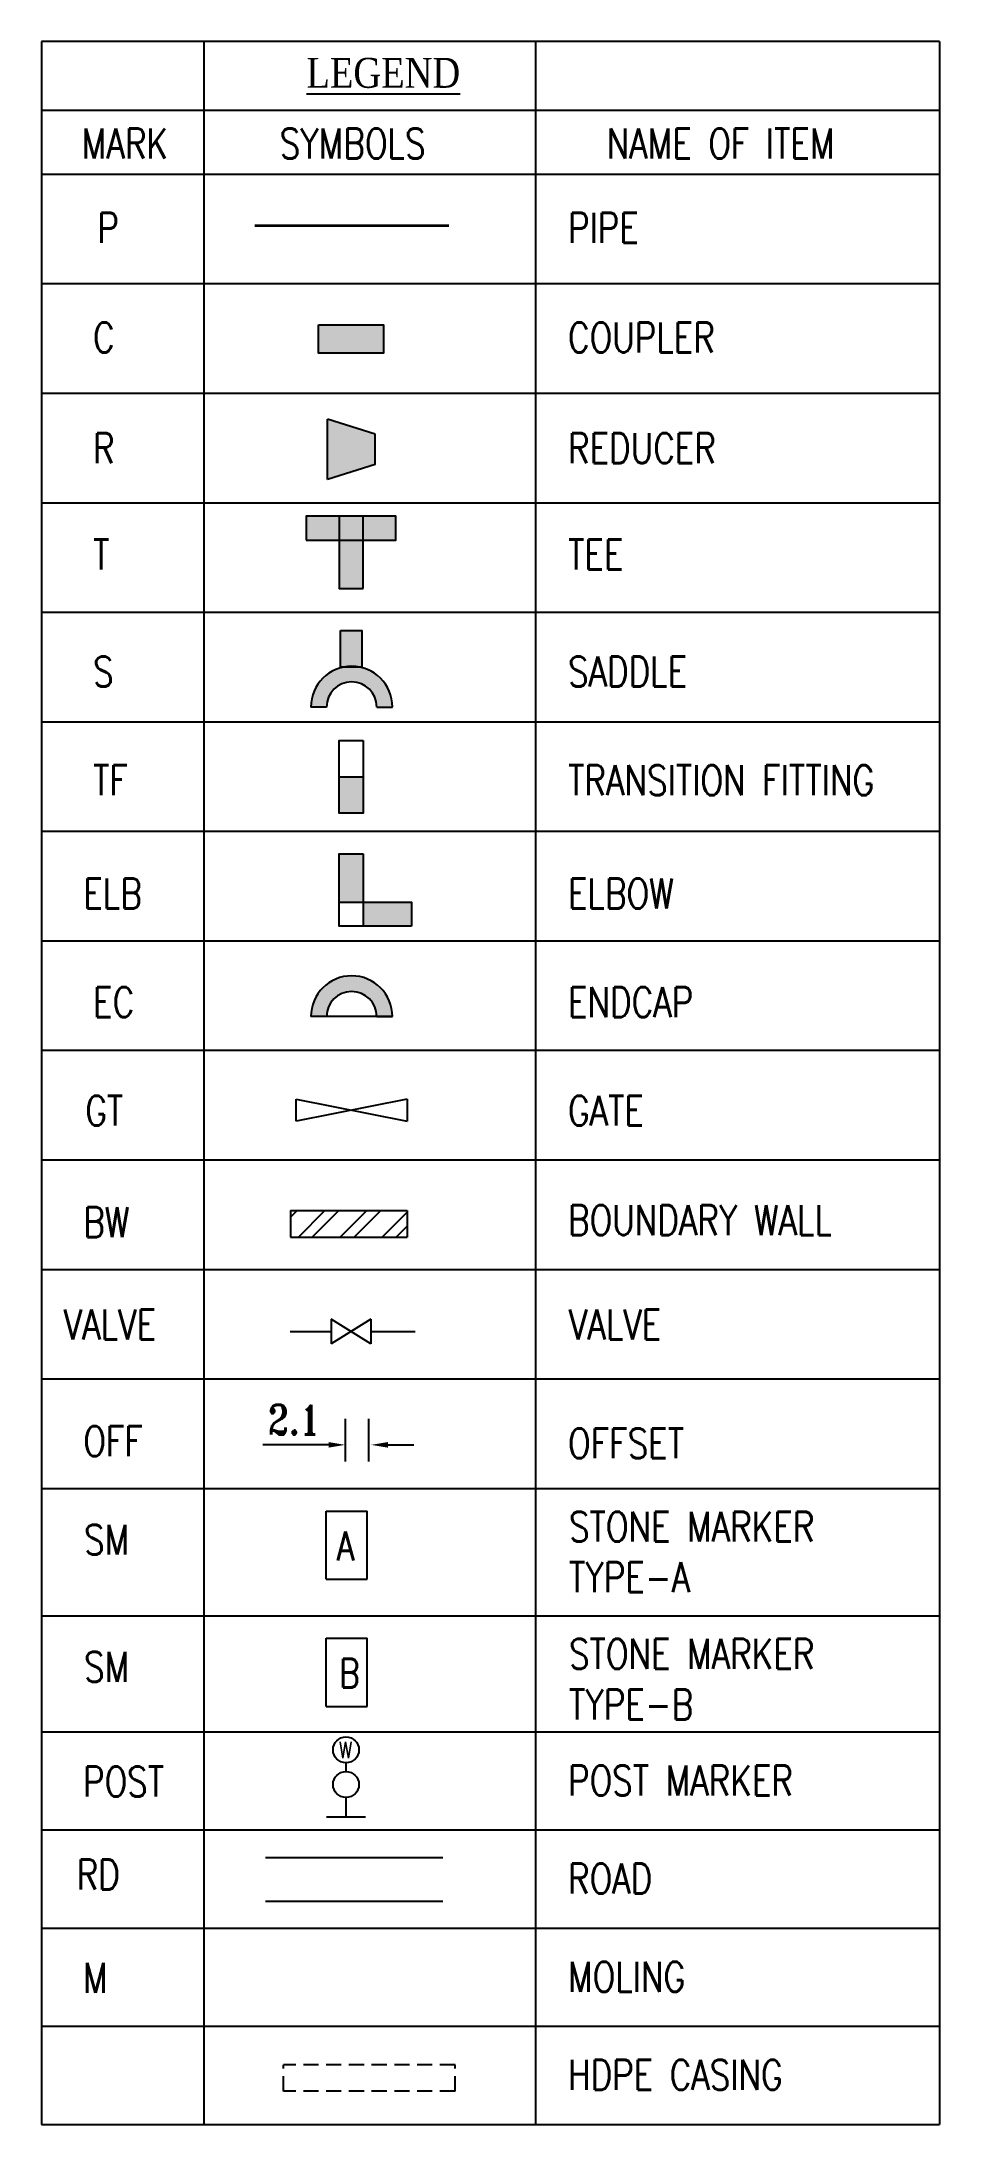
# Model space of a CAD drawing. Header units: inches. Extents: x -207274 to 211309, y 3811 to 299882.
# Drawn here: x 169827 to 199406, y 62230 to 130839 of the extents above; entities that cross this region are included whole.
import ezdxf

# ---------------------------------------------------------------- set-up
doc = ezdxf.new("R2010")
doc.units = ezdxf.units.IN
doc.header["$LTSCALE"] = 1000
doc.header["$MEASUREMENT"] = 0
doc.linetypes.add('DASHED', pattern=[0.75, 0.5, -0.25])
doc.layers.add('63 PIPE', color=167, linetype='Continuous', lineweight=35)
doc.styles.add('ROMAND', font='Times New Roman.ttf', dxfattribs={"width": 0.8, "height": 0.55})
doc.styles.add('ROMANS', font='simplex.shx')
doc.styles.add('ROMANT', font='romant')
doc.styles.get("Standard").update_dxf_attribs({"font": 'txt.shx', "height": 0.6})

msp = doc.modelspace()

# ---------------------------------------------------------------- texts
at = {"color": 7}
for s, height, style, width, p in [('%%ULEGEND', 987.1659719888135, 'ROMAND', 0.85, (178550.7420244682, 129318.3404821721)), ('MARK', 987.1659719888139, 'ROMANS', 0.8, (171149.5095806774, 126988.8323305934)), ('SYMBOLS', 987.1659719888139, 'ROMANS', 0.8, (177670.934951961, 126988.8323305934)), ('NAME OF ITEM', 987.1659719888139, 'ROMANS', 0.8, (188441.4024792202, 126988.8323305934)), ('P', 987.1659719888139, 'ROMANS', 0.8, (171664.6602347195, 124210.3144462528)), ('PIPE', 987.1659719888139, 'ROMANS', 0.8, (187171.5008168798, 124210.3144462528)), ('C', 987.1659719888139, 'ROMANS', 0.8, (171522.1456643212, 120602.3793336074)), ('COUPLER', 987.1659719888139, 'ROMANS', 0.8, (187171.5008168798, 120602.3793336074)), ('R', 987.1659719888139, 'ROMANS', 0.8, (171522.1456643212, 116954.600872654)), ('REDUCER', 987.1659719888139, 'ROMANS', 0.8, (187171.5008168798, 116954.600872654)), ('T', 987.1659719888139, 'ROMANS', 0.8, (171522.1456643212, 113455.3739300268)), ('TEE', 987.1659719888139, 'ROMANS', 0.8, (187171.5008168798, 113455.3739300268)), ('S', 987.1659719888139, 'ROMANS', 0.8, (171522.1456643212, 109592.4993171552)), ('SADDLE', 987.1659719888139, 'ROMANS', 0.8, (187171.5008168798, 109592.4993171552)), ('TF', 987.1659719888139, 'ROMANS', 0.8, (171522.1456643212, 106012.2994953296)), ('TRANSITION FITTING', 987.1659719888139, 'ROMANS', 0.8, (187171.5008168798, 106012.2994953296)), ('ELB', 987.1659719888139, 'ROMANS', 0.8, (171198.7863144185, 102281.7951099099)), ('ELBOW', 987.1659719888139, 'ROMANS', 0.8, (187171.5008168798, 102281.7951099099)), ('EC', 987.1659719888139, 'ROMANS', 0.8, (171522.1456643212, 98705.67259189764)), ('ENDCAP', 987.1659719888139, 'ROMANS', 0.8, (187171.5008168798, 98705.67259189764)), ('GT', 987.1659719888139, 'ROMANS', 0.8, (171265.2019003257, 95129.28584314462)), ('GATE', 987.1659719888139, 'ROMANS', 0.8, (187171.5008168798, 95129.28584314462)), ('BW', 987.1659719888139, 'ROMANS', 0.8, (171198.7863144185, 91457.98976187457)), ('BOUNDARY WALL', 987.1659719888139, 'ROMANS', 0.8, (187171.5008168798, 91526.69012307654)), ('VALVE', 987.1659719888139, 'ROMANS', 0.8, (170555.3707693852, 88083.84805571799)), ('VALVE', 987.1659719888139, 'ROMANS', 0.8, (187201.2013482805, 88083.84805571799)), ('2.1', 987.1659719888139, 'ROMANT', 0.8, (177286.1632044855, 84950.60179014273)), ('OFF', 987.1659719888139, 'ROMANS', 0.8, (171198.7863144185, 84242.11952819442)), ('OFFSET', 987.1659719888139, 'ROMANS', 0.8, (187171.5008168798, 84170.57905955099)), ('STONE MARKER', 987.1659719888139, 'ROMANS', 0.8, (187201.2013482805, 81425.69636065372)), ('SM', 987.1659719888139, 'ROMANS', 0.8, (171228.4868459888, 80997.02039901726)), ('A', 947.6793331092613, 'ROMANS', 0.8, (179548.7662190534, 80808.66444868455)), ('TYPE-A', 987.1659719888139, 'ROMANS', 0.8, (187201.2013482805, 79761.02932468755)), ('STONE MARKER', 987.1659719888139, 'ROMANS', 0.8, (187201.2013482805, 77233.3697329848)), ('SM', 987.1659719888139, 'ROMANS', 0.8, (171228.4868459888, 76806.63925189199)), ('B', 947.6793331092613, 'ROMANS', 0.8, (179627.8421758543, 76618.28330155974)), ('TYPE-B', 987.1659719888139, 'ROMANS', 0.8, (187201.2013482805, 75568.70269701954)), ('W', 533.0696248739594, 'ROMANS', 0.8, (179622.8758414015, 74295.7375795301)), ('POST', 987.1659719888139, 'ROMANS', 0.8, (171190.7582375705, 73027.26171145494)), ('POST MARKER', 987.1659719888139, 'ROMANS', 0.8, (187171.5008168798, 73064.68134742368)), ('RD', 987.1659719888139, 'ROMANS', 0.8, (170980.2551274318, 69967.02913344838)), ('ROAD', 987.1659719888139, 'ROMANS', 0.8, (187171.5008168798, 69832.27730978558)), ('M', 987.1659719888139, 'ROMANS', 0.8, (171190.7582375705, 66562.45364697278)), ('MOLING', 987.1659719888139, 'ROMANS', 0.8, (187171.5008168798, 66599.87328409869)), ('HDPE CASING', 987.1659719888139, 'ROMANS', 0.8, (187171.5008168798, 63367.46924944455))]:
    msp.add_text(s, height=height, dxfattribs=dict(at, style=style, width=width)).set_placement(p)

# ---------------------------------------------------------------- blocks, each defined once
blk = doc.blocks.new('frame')
for points in [[(4106.330467346197, 2974.901128340031), (4461.841467346197, 2974.901128340031), (4461.841467346197, 3226.360128340032), (4106.330467346197, 3226.360128340032)], [(4107.825467346196, 2976.396128340031), (4460.346467346194, 2976.396128340031), (4460.346467346194, 3224.865128340031), (4107.825467346196, 3224.865128340031)]]:
    blk.add_lwpolyline(points, close=True)
for s, p in [('A', (4111.218262901793, 3225.087720183016)), ('B', (4141.118262901793, 3225.087720183016)), ('C', (4171.018262901792, 3225.087720183016)), ('D', (4200.918262901792, 3225.087720183016)), ('E', (4230.818262901794, 3225.087720183016)), ('F', (4260.718262901793, 3225.087720183016)), ('G', (4290.618262901793, 3225.087720183016)), ('H', (4320.518262901791, 3225.087720183016)), ('I', (4350.418262901793, 3225.087720183016)), ('J', (4380.318262901794, 3225.087720183016)), ('K', (4410.218262901793, 3225.087720183016)), ('L', (4440.118262901793, 3225.087720183016)), ('A', (4111.218262901793, 2975.049388766546)), ('B', (4141.118262901793, 2975.049388766546)), ('C', (4171.018262901792, 2975.049388766546)), ('D', (4200.918262901792, 2975.049388766546)), ('E', (4230.818262901794, 2975.049388766546)), ('F', (4260.718262901793, 2975.049388766546)), ('G', (4290.618262901793, 2975.049388766546)), ('H', (4320.518262901791, 2975.049388766546)), ('I', (4350.418262901793, 2975.049388766546)), ('J', (4380.318262901794, 2975.049388766546)), ('K', (4410.218262901793, 2975.049388766546)), ('L', (4440.118262901793, 2975.049388766546))]:
    blk.add_text(s, height=1.195999999999999).set_placement(p)
for s, p in [('1', (4107.650966285759, 3213.435777409799)), ('1', (4461.665183958927, 3213.435777409799)), ('2', (4107.650966285759, 3183.5357774098)), ('2', (4461.665183958927, 3183.5357774098)), ('3', (4107.650966285759, 3153.6357774098)), ('3', (4461.665183958927, 3153.6357774098)), ('4', (4107.650966285759, 3123.735777409799)), ('4', (4461.665183958927, 3123.735777409799)), ('5', (4107.650966285759, 3093.835777409799)), ('5', (4461.665183958927, 3093.835777409799)), ('6', (4107.650966285759, 3063.935777409799)), ('6', (4461.665183958927, 3063.935777409799)), ('7', (4107.650966285759, 3034.035777409799)), ('7', (4461.665183958927, 3034.035777409799)), ('8', (4107.650966285759, 3004.135777409799)), ('8', (4461.665183958927, 3004.135777409799)), ('1', (4107.650966285759, 2977.638268015021))]:
    blk.add_text(s, height=1.195999999999999, rotation=90).set_placement(p)

# ---------------------------------------------------------------- hatches: boundary and pattern name
for points in [[(181094.7837701012, 120575.8418903914), (181094.7837701012, 121509.9347443413), (178949.4896333255, 121509.9347443413), (178949.4896333255, 120575.8418903914)], [(179242.6668211687, 116411.5551335062), (180814.940012496, 116909.2224810268), (180814.940012496, 117904.5571748838), (179242.6668211687, 118402.2245212463)], [(178546.4436496105, 114414.3880838417), (181497.8297552131, 114414.3880838417), (181497.8297552131, 115208.3670151694), (178546.4436496105, 115208.3670151694)], [(180419.126167573, 112820.923957102), (180419.126167573, 115208.3670151694), (179625.147236852, 115208.3670151694), (179625.147236852, 112820.923957102)], [(179670.4372586701, 111445.8064998593), (180373.8361457437, 111445.8064998593), (180373.8361457437, 110228.5491216029), (179670.4372586701, 110228.5491216029)], [(180419.126167573, 106620.9297000617), (179625.147236852, 106620.9297000617), (179625.147236852, 105427.2081707776), (180419.126167573, 105427.2081707776)], [(180866.2069133893, 98722.05112059694), (181385.7679507025, 98722.05112059694, 1), (178697.7982936762, 98722.05112059694), (179217.3593316655, 98722.05112059694, -1)]]:
    msp.add_hatch(color=7).paths.add_polyline_path(points)
h = msp.add_hatch(color=7)
h.paths.add_polyline_path([(179670.4372586701, 111445.8064998593), (180373.8361457437, 111445.8064998593), (180373.8361457437, 110228.5491216029), (179670.4372586701, 110228.5491216029)])
edge = h.paths.add_edge_path()
edge.add_arc((180041.7831223104, 108920.6699243612), 1343.984828650269, 0, 180)
edge.add_line((178697.7982941829, 108920.6699243612), (179217.3593314439, 108920.6699243612))
edge.add_arc((180041.7831223104, 108920.6699243612), 824.423790761421, 0, 180, ccw=False)
edge.add_line((180866.206913095, 108920.6699243612), (181385.7679507025, 108920.6699243612))
h = msp.add_hatch(color=7)
h.paths.add_polyline_path([(182012.5902979541, 101696.7073634774), (179625.147236852, 101696.7073634774), (179625.147236852, 102490.6862972015), (182012.5902979541, 102490.6862972015)])
h.paths.add_polyline_path([(180419.126167573, 104084.1504221684), (180419.126167573, 101696.7073634774), (179625.147236852, 101696.7073634774), (179625.147236852, 104084.1504221684)])

# ---------------------------------------------------------------- linework, layer by layer
at = {"color": 7}
for p, q in [((199406.448215751, 130838.5240766494), (169827.1118704173, 130838.5240766494)), ((169827.1118704173, 130838.5240766494), (169827.111870408, 62230.4327421803)), ((175174.3265053369, 130838.5240766494), (175174.3265053276, 62230.4327421803)), ((186094.4864548985, 130838.5240766494), (186094.4864548892, 62230.4327421803)), ((199406.4482158572, 130838.5240766494), (199406.4482158572, 62230.4327421803)), ((199406.448215751, 128565.8680441319), (169827.1118704173, 128565.8680441319)), ((199406.448215751, 126463.9297967143), (169827.1118704173, 126463.9297967143)), ((199406.448215751, 122855.9946804973), (169827.1118704173, 122855.9946804973)), ((199406.448215751, 119248.0595683772), (169827.1118704173, 119248.0595696163)), ((179242.6668207496, 116411.5551246833), (179242.6668207496, 118402.2245202614)), ((180814.9400120955, 117904.5571709238), (179242.6668207496, 118402.2245202614)), ((180814.9400120955, 116909.2224757671), (180814.9400120955, 117904.5571709238)), ((180814.9400120955, 116909.2224757671), (179242.6668207496, 116411.5551246833)), ((199406.448215751, 115640.124452224), (169827.1118704173, 115640.124452224)), ((199406.448215751, 112032.18933183), (169827.1118704173, 112032.18933183)), ((199406.448215751, 108424.2542173504), (169827.1118704173, 108424.2542173504)), ((179217.3593314439, 108920.6699243612), (178697.7982941829, 108920.6699243612)), ((180866.206913095, 108920.6699243612), (181385.7679507025, 108920.6699243612)), ((179625.1472372953, 106620.9296949524), (180419.126167262, 106620.9296949524)), ((199406.448215751, 104816.3191035385), (169827.1118704173, 104816.3191035385)), ((199406.448215751, 101208.3839879455), (169827.1118704173, 101208.3839879455)), ((179217.3593314439, 98722.05111003808), (178697.7982941829, 98722.05111003808)), ((181385.7679507025, 98722.05111003808), (178697.7982941829, 98722.05111003808)), ((180866.206913095, 98722.05111003808), (181385.7679507025, 98722.05111003808)), ((199406.448215751, 97600.44887648524), (169827.1118704173, 97600.44887648524)), ((178214.2222705949, 95280.81201321913), (178214.2222705949, 96006.75175899267)), ((181869.343973998, 96006.75175899267), (178214.2222705949, 95280.81201321913)), ((178214.2222705949, 96006.75175899267), (181869.343973998, 95280.81201321913)), ((181869.343973998, 96006.75175899267), (181869.343973998, 95280.81201321913)), ((199406.448215751, 93992.51375363348), (169827.1118704173, 93992.51375363348)), ((178027.4557281304, 92332.73129649695), (178027.4557281304, 91457.81719268905)), ((178027.4557281304, 92332.73129649695), (181869.343973998, 92332.73129649695)), ((178027.4557287265, 92118.86740519387), (178241.3196263779, 92332.73130284391)), ((178286.2854624502, 91457.81720502068), (179161.1995602753, 92332.73130284391)), ((178746.225428082, 91457.81720502068), (179621.1395259052, 92332.73130284247)), ((179666.1053619795, 91457.81720502068), (180541.0194598026, 92332.73130284296)), ((180126.0453276094, 91457.81720501975), (181000.9594254326, 92332.73130284296)), ((181045.9252615068, 91457.81720501975), (181869.343973644, 92281.23591715565)), ((181869.343973998, 92332.73129649695), (181869.343973998, 91457.81719268905)), ((178027.4557281304, 91457.81719268905), (181869.343973998, 91457.81719268905)), ((181505.8652271386, 91457.81720501975), (181869.343973644, 91821.29595152473)), ((199406.448215751, 90384.57863991937), (169827.1118704173, 90384.57863991937)), ((179371.8047463987, 88759.0592917926), (179371.8047463987, 87939.05976832379)), ((180672.4686575066, 87939.05976832379), (179371.8047463987, 88759.0592917926)), ((180672.4686575066, 88759.0592917926), (179371.8047463987, 87939.05976832379)), ((180672.4686575066, 88759.0592917926), (180672.4686575066, 87939.05976832379)), ((178012.7211141586, 88349.05953273876), (179371.8047463987, 88349.05953273876)), ((180672.4686575066, 88349.05953273876), (182131.732513763, 88349.05953273876)), ((199406.448215751, 86776.64352546679), (169827.1118704173, 86776.64352546679)), ((179831.4506434612, 85468.83568168803), (179831.4506434612, 84064.1087615909)), ((180595.4025536589, 85468.83568168803), (180595.4025536589, 84064.1087615909)), ((179283.0251034014, 84613.78595009632), (177111.7759310398, 84613.78595009632)), ((181235.5039532743, 84613.78595009632), (182092.7562467269, 84613.78595009632)), ((199406.448215751, 83168.70840742438), (169827.1118704173, 83168.70840742438)), ((179197.9893836938, 80187.36898406735), (179197.9893836938, 82434.94582477772)), ((179197.9893836938, 82434.94582477772), (180557.095292665, 82434.94582477772)), ((180557.095292665, 80187.36898406735), (180557.095292665, 82434.94582477772)), ((179197.9893836938, 80187.36898406735), (180557.095292665, 80187.36898406735)), ((199406.448215751, 78976.38177975547), (169827.1118704173, 78976.38177975547)), ((179197.9893836938, 75996.98783694161), (179197.9893836938, 78244.56467765197)), ((179197.9893836938, 78244.56467765197), (180557.095292665, 78244.56467765197)), ((180557.095292665, 75996.98783694161), (180557.095292665, 78244.56467765197)), ((179197.9893836938, 75996.98783694161), (180557.095292665, 75996.98783694161)), ((169827.1118704173, 75160.04887899056), (199406.448215751, 75160.04887899056)), ((179855.355356602, 74138.65395478159), (179855.355356602, 73851.70897340262)), ((179855.355356602, 72995.7506511258), (179855.355356602, 72361.85978160426)), ((179211.2473383602, 72361.85978160426), (180499.4633750822, 72361.85978160426)), ((169827.1118704173, 71927.64484731901), (199406.448215751, 71927.64484731901)), ((177207.2898298055, 71022.88590205321), (183048.6901112962, 71022.88590205321)), ((177207.2898298055, 69578.72859558277), (183048.6901112962, 69578.72859558277)), ((169827.1118704173, 68695.24080908438), (199406.448215751, 68695.24080908438)), ((169827.1118704173, 65462.83677744074), (199406.448215751, 65462.83677744074)), ((169827.1118704173, 62230.4327421803), (199406.448215751, 62230.4327421803))]:
    msp.add_line(p, q, dxfattribs=at)
at = {"color": 7, "linetype": 'DASHED'}
for p, q in [((177798.6344257034, 63322.88018411631), (177798.6344257034, 64195.39927164837)), ((183450.1785370596, 64195.39927164837), (177798.6344257034, 64195.39927164837)), ((183450.1785370596, 63322.88018411631), (183450.1785370596, 64195.39927164837)), ((183450.1785370596, 63322.88018411631), (177798.6344257034, 63322.88018411631))]:
    msp.add_line(p, q, dxfattribs=at)
at = {"color": 7}
for points in [[(178949.4896333255, 121509.9347410579), (181094.7837701012, 121509.9347410579), (181094.7837701012, 120575.8418840724), (178949.4896333255, 120575.8418840724)], [(178546.4436496105, 114414.3880838417), (181497.8297552131, 114414.3880838417), (181497.8297552131, 115208.3670151694), (178546.4436496105, 115208.3670151694)], [(180419.126167573, 112820.923957102), (180419.126167573, 115208.3670151694), (179625.147236852, 115208.3670151694), (179625.147236852, 112820.923957102)], [(179670.4372586701, 111445.8064998593), (180373.8361457437, 111445.8064998593), (180373.8361457437, 110228.5491216029), (179670.4372586701, 110228.5491216029)], [(180419.126167573, 107814.6512266854), (180419.126167573, 105427.2081655795), (179625.147236852, 105427.2081655795), (179625.147236852, 107814.6512266854)], [(180419.126167573, 104084.1504221684), (180419.126167573, 101696.7073634774), (179625.147236852, 101696.7073634774), (179625.147236852, 104084.1504221684)], [(182012.5902979541, 101696.7073634774), (179625.147236852, 101696.7073634774), (179625.147236852, 102490.6862972015), (182012.5902979541, 102490.6862972015)]]:
    msp.add_lwpolyline(points, close=True, dxfattribs=at)
for centre in [(179855.355356602, 74566.63311763946), (179855.355356602, 73423.72981280694)]:
    msp.add_circle(centre, 427.9791625163816, dxfattribs=at)
for centre, radius in [((180041.7831223104, 108920.6699243612), 1343.984828650269), ((180041.7831223104, 108920.6699243612), 824.423790761421), ((180041.7831223104, 98722.05111003808), 1343.984828650269), ((180041.7831223104, 98722.05111003808), 824.423790761421)]:
    msp.add_arc(centre, radius, 0, 180, dxfattribs=at)
for points in [[(179283.0251034014, 84705.19020748604), (179283.0251034014, 84522.38169446214), (179831.4506434612, 84613.78595009632)], [(181235.5039532743, 84705.19020748604), (181235.5039532743, 84522.38169446214), (180687.0784137137, 84613.78595009632)]]:
    msp.add_solid(points, dxfattribs=at)
at = {"layer": '63 PIPE', "color": 7}
msp.add_line((176850.9464615248, 124781.870187704), (183240.4937812239, 124781.870187704), dxfattribs=at)

# ---------------------------------------------------------------- block references
at = {"color": 7, "xscale": 1177.41194999963, "yscale": 1177.411950000096, "zscale": 1177.41195}
msp.add_blockref('frame', (-5042116.507239188, -3498873.367274975), dxfattribs=at)

msp.set_redraw_order([(e.dxf.handle, doc.entitydb.next_handle()) for e in msp.query("TEXT MTEXT ATTDEF DIMENSION ARC_DIMENSION")])  # texts and dimensions are drawn at this point

doc.saveas('drawing.dxf')
